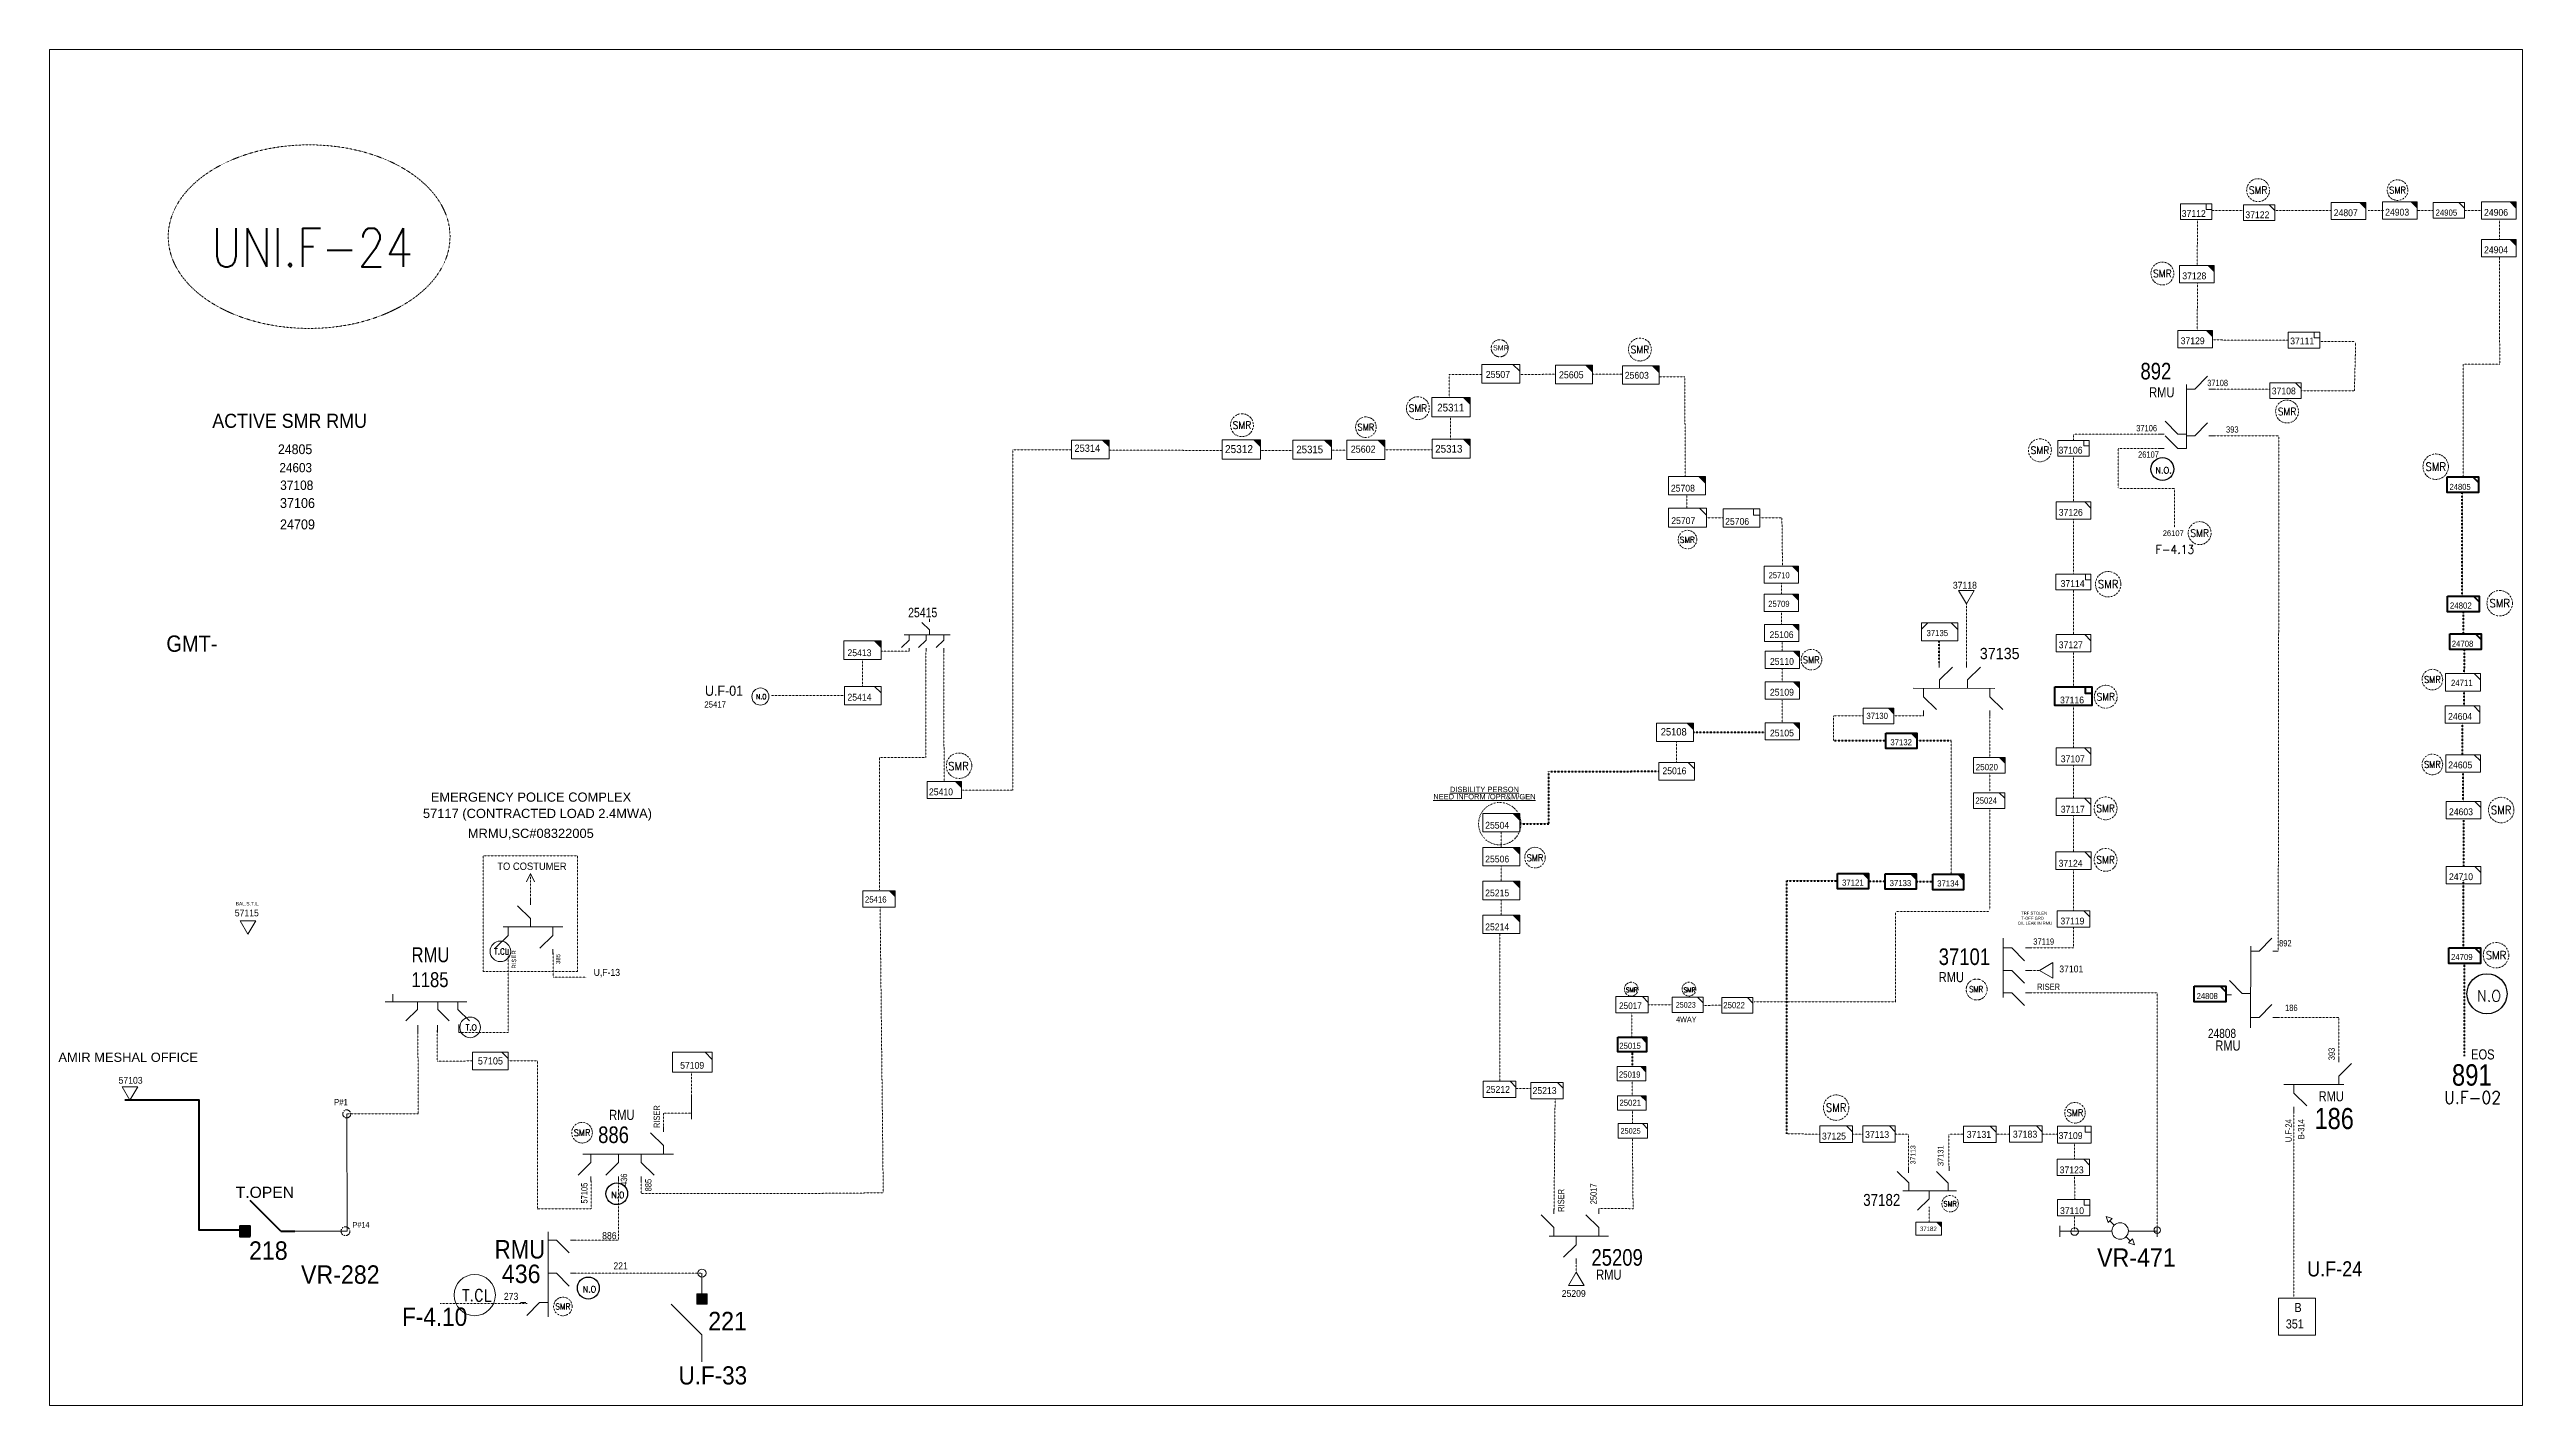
# Model space of a CAD drawing. Header units: metres. Extents: x 65984 to 144644, y -19036 to 23726.
# Drawn here: x 82154 to 83495, y -11224 to -10489 of the extents above; entities that cross this region are included whole.
import ezdxf
from ezdxf.enums import TextEntityAlignment as Align

# ---------------------------------------------------------------- set-up
doc = ezdxf.new("R2010")
doc.units = ezdxf.units.M
doc.header["$MEASUREMENT"] = 0
for name, pattern in [('( Center )', [2, 1.25, -0.25, 0.25, -0.25]), ('DGN Style 2', [0.023128, 0, -0.023128]), ('DGN Style 3', [0.013877, 0, -0.013877]), ('DGN Style 4', [1.6, 0.8, -0.4, 0, -0.4])]:
    doc.linetypes.add(name, pattern=pattern)
doc.layers.get('0').update_dxf_attribs({"color": 95, "lineweight": 40})
for name, color, linetype, lineweight in [('ABS', 7, 'Continuous', 40), ('ABS NUMBER', 112, 'Continuous', 30), ('D FDR  03', 112, 'Continuous', 40), ('d_eos', 111, 'Continuous', 40), ('d_eos no', 121, 'Continuous', 40), ('d_oh branch', 94, 'Continuous', 40), ('d_switch', 95, 'Continuous', 40), ('d_tf', 1, 'Continuous', 40), ('d_tf no', 6, 'Continuous', 40), ('d_ug cable', 95, 'Continuous', 40), ('d_ug main line', 95, 'Continuous', 40), ('d_ug tf', 1, 'Continuous', 40), ('d_unit sub', 7, 'Continuous', 40), ('d_village name', 7, 'Continuous', 40), ('FDR  4  13', 206, 'Continuous', 40), ('fedr no', 95, 'Continuous', 40), ('GRID STATION  04', 7, 'Continuous', 40), ('O H MAIN FEEDER', 4, 'Continuous', 100), ('REGULATOR', 5, 'Continuous', 40), ('SW N O', 114, 'Continuous', 30)]:
    doc.layers.add(name, color=color, linetype=linetype, lineweight=lineweight)
doc.styles.add('NASKHF', font='naskhf.shx', dxfattribs={"height": 8})
doc.styles.add('Style-Arial', font='arial.ttf')
doc.styles.add('Style-ENGINEERING', font='ENGINEERING.shx')
doc.styles.add('Style-msdefault', font='msdefault.shx')
doc.styles.add('Style-simplex', font='simplex.shx')
doc.styles.add('Style-STANDARD', font='STANDARD.shx')

msp = doc.modelspace()

# ---------------------------------------------------------------- texts
at = {"layer": 'ABS NUMBER', "color": 7, "lineweight": 140, "style": 'Style-Arial', "width": 0.9}
msp.add_text('218', height=10, dxfattribs=at).set_placement((82262, -11135.5), align=Align.TOP_LEFT)
at = {"layer": 'ABS NUMBER', "color": 7, "lineweight": 13, "style": 'Style-Arial', "width": 0.9}
for s, p in [('VR-471', (83264.1, -11139.3)), ('VR-282', (82290.2, -11148.5))]:
    msp.add_text(s, height=10, dxfattribs=at).set_placement(p, align=Align.TOP_LEFT)
at = {"layer": 'ABS NUMBER', "color": 2, "lineweight": 13, "style": 'Style-Arial', "width": 0.9}
msp.add_text('221', height=10, dxfattribs=at).set_placement((82511, -11173.7), align=Align.TOP_LEFT)
at = {"layer": 'D FDR  03', "linetype": 'DGN Style 3', "lineweight": 13, "insert": (82415.4, -10932.2), "char_height": 4, "attachment_point": 5, "line_spacing_factor": 0.6, "style": 'Style-ENGINEERING'}
msp.add_mtext('\\H1x;\\W0.95;TO COSTUMER', dxfattribs=at)
at = {"layer": 'd_eos no', "color": 2, "linetype": 'Continuous', "lineweight": 13}
for s, height, style, width, p in [('892', 9, 'Style-msdefault', 0.833333, (83287.6, -10659.3)), ('RMU', 5.5, 'Style-msdefault', 0.818182, (83292.3, -10672.5)), ('37101', 9, 'Style-msdefault', 0.833333, (83178.2, -10976.7)), ('RMU', 5.5, 'Style-msdefault', 0.818182, (83178.2, -10989.5)), ('886', 9, 'Style-msdefault', 0.833333, (82451.3, -11073.2)), ('RMU', 5.5, 'Style-msdefault', 0.818182, (82457.3, -11064.2)), ('RMU', 10, 'Style-msdefault', 0.9, (82395.2, -11134.8)), ('436', 10, 'Style-Arial', 0.9, (82399.1, -11148.1))]:
    msp.add_text(s, height=height, dxfattribs=dict(at, style=style, width=width)).set_placement(p, align=Align.TOP_LEFT)
at = {"layer": 'd_eos no', "color": 7, "linetype": 'Continuous', "lineweight": 13, "ltscale": 0.596642, "style": 'Style-msdefault', "width": 0.833333}
msp.add_text('25415', height=5.1, dxfattribs=at).set_placement((82619.4, -10792.1), align=Align.TOP_LEFT)
at = {"layer": 'd_eos no', "color": 7, "linetype": 'Continuous', "lineweight": 13}
for s, height, style, width, p in [('GMT-', 8.84, 'Style-Arial', 0.88, (82217.2, -10807.1)), ('RMU', 5.5, 'Style-msdefault', 0.818182, (83328.2, -11026.6)), ('EOS', 5.5, 'Style-msdefault', 0.818182, (83466.9, -11031.4)), ('RMU', 5.5, 'Style-msdefault', 0.818182, (83384.2, -11054.1)), ('25209', 9, 'Style-msdefault', 0.833333, (82989.9, -11139.7)), ('RMU', 5.5, 'Style-msdefault', 0.818182, (82992.5, -11150.8))]:
    msp.add_text(s, height=height, dxfattribs=dict(at, style=style, width=width)).set_placement(p, align=Align.TOP_LEFT)
at = {"layer": 'd_eos no', "color": 7, "linetype": 'Continuous', "lineweight": 13, "ltscale": 0.698089, "style": 'Style-msdefault', "width": 0.833333}
msp.add_text('24808', height=4.92, dxfattribs=at).set_placement((83324.2, -11020.3), align=Align.TOP_LEFT)
at = {"layer": 'd_eos no', "color": 7, "linetype": 'Continuous', "lineweight": 13, "ltscale": 1.192654, "style": 'Style-msdefault', "width": 0.833333}
msp.add_text('891', height=11.6, dxfattribs=at).set_placement((83456.5, -11039.5), align=Align.TOP_LEFT)
at = {"layer": 'd_eos no', "color": 7, "linetype": 'Continuous', "lineweight": 13, "ltscale": 1.180768, "style": 'Style-msdefault', "width": 0.833333}
msp.add_text('186', height=11.44, dxfattribs=at).set_placement((83403.3, -11063.2), align=Align.TOP_RIGHT)
at = {"layer": 'd_eos no', "color": 2, "linetype": 'Continuous', "lineweight": 13, "ltscale": 0.72, "style": 'Style-msdefault', "width": 0.833333}
msp.add_text('37182', height=6.48, dxfattribs=at).set_placement((83137.3, -11109.8), align=Align.TOP_LEFT)
at = {"layer": 'd_eos no', "color": 7, "linetype": 'Continuous', "lineweight": 13, "ltscale": 0.9, "insert": (82350.1, -10976.1), "char_height": 8.1, "attachment_point": 1, "style": 'NASKHF'}
msp.add_mtext('\\Fmsdefault;\\H1x;\\W0.833333;RMU\\P1185', dxfattribs=at)
at = {"layer": 'd_switch', "color": 7, "linetype": 'Continuous', "lineweight": 13, "style": 'Style-ENGINEERING', "width": 0.857143}
for s, p in [('37108', (83323.8, -10668.5)), ('37119', (83229.5, -10971.3))]:
    msp.add_text(s, height=3.43, dxfattribs=at).set_placement(p, align=Align.TOP_LEFT)
at = {"layer": 'd_switch', "color": 7, "linetype": 'Continuous', "lineweight": 13, "style": 'Style-ENGINEERING'}
for s, height, width, p in [('37106', 3.43, 0.857143, (83296.6, -10693)), ('393', 3.43, 0.857143, (83340.8, -10693.7)), ('26107', 3.43, 0.857143, (83297.6, -10707.3)), ('U,F-13', 3.8, 0.921053, (82463.2, -10987.8)), ('RISER', 3.43, 0.857143, (83244, -10995.8)), ('186', 3.43, 0.857143, (83372.8, -11007.2))]:
    msp.add_text(s, height=height, dxfattribs=dict(at, width=width)).set_placement(p, align=Align.TOP_RIGHT)
at = {"layer": 'd_switch', "color": 2, "linetype": 'Continuous', "lineweight": 13, "ltscale": 1.033574, "style": 'Style-ENGINEERING', "width": 0.921053}
msp.add_text('U.F-01', height=5.49, dxfattribs=at).set_placement((82529.9, -10834.3), align=Align.TOP_RIGHT)
at = {"layer": 'd_switch', "color": 7, "linetype": 'Continuous', "lineweight": 13, "style": 'Style-ENGINEERING', "width": 0.857143}
for s, rotation, p in [('892', 0.0004, (83362.8, -10972.2)), ('RISER', 90, (82481.4, -11074.1)), ('436', 90, (82463.6, -11105.5)), ('885', 90, (82476.8, -11108.4)), ('57105', 90, (82442.1, -11115)), ('RISER', 90, (82971.7, -11119.5)), ('25017', 90, (82989.3, -11115.4))]:
    msp.add_text(s, height=3.43, rotation=rotation, dxfattribs=at).set_placement(p, align=Align.TOP_LEFT)
msp.add_text('393', height=3.43, rotation=90, dxfattribs=at).set_placement((83393, -11037.3))
at = {"layer": 'd_switch', "color": 7, "linetype": 'Continuous', "lineweight": 13, "ltscale": 0.9, "style": 'Style-ENGINEERING', "width": 0.921053}
msp.add_text('P#1', height=3.42, dxfattribs=at).set_placement((82315.6, -11058.3), align=Align.TOP_RIGHT)
at = {"layer": 'd_switch', "color": 7, "linetype": 'Continuous', "lineweight": 13, "style": 'Style-ENGINEERING', "width": 0.857143}
for s, p in [('U.F-24', (83366.2, -11069.3)), ('B-314', (83373, -11069.3))]:
    msp.add_text(s, height=3.43, rotation=89.9925, dxfattribs=at).set_placement(p, align=Align.TOP_RIGHT)
at = {"layer": 'd_switch', "color": 7, "linetype": 'Continuous', "lineweight": 13, "ltscale": 1.3532, "style": 'Style-ENGINEERING', "width": 0.857143}
msp.add_text('37113', height=2.71, rotation=90, dxfattribs=at).set_placement((83162.9, -11083.4), align=Align.TOP_RIGHT)
at = {"layer": 'd_switch', "color": 7, "linetype": 'Continuous', "lineweight": 13, "ltscale": 0.9, "style": 'Style-ENGINEERING', "width": 0.857143}
msp.add_text('37131', height=3.09, rotation=90, dxfattribs=at).set_placement((83177.7, -11094.7), align=Align.TOP_LEFT)
at = {"layer": 'd_switch', "color": 7, "linetype": 'Continuous', "lineweight": 13, "ltscale": 0.81, "style": 'Style-ENGINEERING', "width": 0.921053}
msp.add_text('P#14', height=3.08, dxfattribs=at).set_placement((82327.3, -11125), align=Align.TOP_RIGHT)
at = {"layer": 'd_switch', "color": 2, "linetype": 'Continuous', "lineweight": 13, "style": 'Style-ENGINEERING', "width": 0.921053}
msp.add_text('886', height=3.8, dxfattribs=at).set_placement((82461.3, -11130.5), align=Align.TOP_RIGHT)
for s, p in [('221', (82459.6, -11146.9)), ('273', (82400.2, -11163.4))]:
    msp.add_text(s, height=3.8, dxfattribs=at).set_placement(p, align=Align.TOP_LEFT)
at = {"layer": 'd_switch', "color": 2, "linetype": 'Continuous', "lineweight": 13, "ltscale": 1.287073, "style": 'Style-ENGINEERING', "width": 0.921053}
msp.add_text('F-4.10', height=9.92, dxfattribs=at).set_placement((82380.3, -11171.4), align=Align.TOP_RIGHT)
at = {"layer": 'd_switch', "color": 2, "linetype": 'Continuous', "lineweight": 13, "ltscale": 1.541712, "style": 'Style-ENGINEERING', "width": 0.921053}
msp.add_text('U.F-33', height=9.88, dxfattribs=at).set_placement((82532.1, -11203.2), align=Align.TOP_RIGHT)
at = {"layer": 'd_switch', "color": 2, "linetype": 'Continuous', "lineweight": 13, "ltscale": 0.613905, "insert": (83221.1, -10956.8), "char_height": 1.641, "attachment_point": 1, "style": 'NASKHF'}
msp.add_mtext('\\FENGINEERING;\\H1x;\\W0.857143;   TRF STOLEN  \\P   T-OFF GRD\\POIL LEAK IN RMU', dxfattribs=at)
at = {"layer": 'd_tf no', "color": 1, "linetype": 'Continuous', "lineweight": 13, "style": 'Style-simplex', "width": 0.909091}
for height, p in [(3.96, (83351.4, -10565.7)), (3.96, (83299.5, -10610.9)), (3.96, (83016.2, -10652.1)), (3.96, (82895.8, -10683.9)), (3.96, (83367.1, -10685.7)), (3.96, (82800.4, -10693.1)), (3.96, (83233.1, -10706.7)), (4.4, (83447.7, -10715.6)), (3.96, (83319.7, -10751.6)), (4.4, (83270.1, -10779.3)), (4.4, (83482.4, -10789.6)), (3.96, (83268.8, -10840.3)), (4.4, (82646.7, -10877.9)), (4.4, (83483.2, -10901.7)), (4.4, (83480.4, -10980.4)), (4.4, (83122.6, -11063))]:
    msp.add_text('SMR', height=height, dxfattribs=at).set_placement(p, align=Align.MIDDLE_CENTER)
at = {"layer": 'd_tf no', "color": 1, "linetype": 'Continuous', "lineweight": 13, "ltscale": 0.9, "style": 'Style-simplex', "width": 0.909091}
for height, p in [(3.56, (83427, -10565.7)), (3.56, (82867.6, -10694.2)), (3.56, (83109.1, -10820.3)), (3.56, (83445.9, -10831)), (3.56, (83445.9, -10877)), (3.96, (83268.7, -10900.8)), (3.56, (82959.3, -10927.6)), (3.96, (83268.7, -10928.7)), (3.56, (82442.6, -11076.6)), (3.56, (83252.1, -11065.8))]:
    msp.add_text('SMR', height=height, dxfattribs=at).set_placement(p, align=Align.MIDDLE_CENTER)
at = {"layer": 'd_tf no', "color": 6, "linetype": 'Continuous', "lineweight": 13, "style": 'Style-msdefault', "width": 0.945946}
for s, height, p in [('37112', 3.7, (83310, -10576.5)), ('24807', 3.7, (83392.4, -10576.1)), ('24905', 3.34, (83447.6, -10576.2)), ('24906', 3.7, (83473.9, -10575.9)), ('24904', 3.7, (83473.9, -10596.2)), ('37129', 3.7, (83309.4, -10645.5)), ('37111', 3.7, (83368.8, -10645.6)), ('25314', 3.95, (82709.6, -10703.6)), ('25315', 4.12, (82829.9, -10704.2)), ('25313', 4.19, (82905.2, -10703.8)), ('25708', 3.7, (83033, -10725.4)), ('37126', 3.7, (83243.3, -10738.5)), ('25706', 3.7, (83062.4, -10743.4)), ('37118', 3.7, (83185.9, -10778)), ('25106', 3.7, (83086.5, -10804.8)), ('37135', 3.33, (83171.6, -10804.1)), ('25413', 3.7, (82586.5, -10814.6)), ('37127', 3.7, (83243.3, -10810.3)), ('25414', 3.7, (82586.5, -10838.7)), ('25109', 3.7, (83086.7, -10836)), ('25108', 4, (83027.5, -10857.3)), ('25105', 3.7, (83086.7, -10858.1)), ('37130', 3.33, (83139, -10849)), ('24604', 3.7, (83454.4, -10849.1)), ('37107', 3.7, (83244.4, -10872.1)), ('25016', 3.7, (83028.4, -10878.6)), ('25020', 3.42, (83198.3, -10876.7)), ('25024', 3.33, (83198.1, -10894.9)), ('25504', 3.7, (82932.3, -10908.1)), ('24710', 3.7, (83454.9, -10936)), ('25416', 3.33, (82596, -10948.5)), ('25215', 3.7, (82932.3, -10944.8)), ('25214', 3.7, (82932.3, -10963.2)), ('37119', 3.7, (83244.2, -10960)), ('37101', 3.7, (83243.6, -10986)), ('25022', 3.33, (83061.4, -11005.8)), ('25015', 3.33, (83005, -11027.8)), ('25212', 3.7, (82932.7, -11051.3)), ('25213', 3.7, (82958, -11051.9)), ('25209', 3.7, (82973.8, -11161.9))]:
    msp.add_text(s, height=height, dxfattribs=at).set_placement(p, align=Align.TOP_LEFT)
at = {"layer": 'd_tf no', "color": 2, "linetype": 'Continuous', "lineweight": 13, "style": 'Style-msdefault', "width": 0.945946}
for s, height, p in [('37122', 3.7, (83344.5, -10577.2)), ('24903', 3.7, (83420.3, -10575.8)), ('25603', 3.7, (83008, -10664.2)), ('25311', 4.17, (82906.3, -10681.5)), ('25312', 4.32, (82791.2, -10703.9)), ('25602', 3.83, (82859.4, -10704.2)), ('25707', 3.7, (83033.2, -10743)), ('26107', 3.13, (83299.7, -10750.1)), ('37114', 3.7, (83244.3, -10777.1)), ('25110', 3.7, (83086.7, -10819.3)), ('24711', 3.33, (83456, -10831.1)), ('24605', 3.7, (83454.5, -10875.4)), ('37117', 3.7, (83244.4, -10899.4)), ('25506', 3.7, (82932.3, -10926.4)), ('37124', 3.7, (83243.2, -10928.7)), ('25023', 3, (83035.6, -11005.8)), ('37182', 2.4, (83168, -11127.5))]:
    msp.add_text(s, height=height, dxfattribs=at).set_placement(p, align=Align.TOP_LEFT)
at = {"layer": 'd_tf no', "color": 121, "linetype": 'Continuous', "lineweight": 13, "style": 'Style-msdefault', "width": 0.945946}
for s, height, p in [('37128', 3.7, (83310.3, -10610.3)), ('37108', 3.7, (83358.8, -10672.7)), ('24603', 5.02, (82278.5, -10713.6)), ('37106', 3.7, (83243.2, -10704.8)), ('37108', 5.11, (82278.9, -10723.1)), ('37106', 5.39, (82278.8, -10732.6)), ('24709', 5.39, (82278.8, -10744.2)), ('25410', 3.7, (82630.7, -10890)), ('24603', 3.7, (83454.9, -10900.8)), ('25017', 3.5, (83004.9, -11006)), ('37109', 3.7, (83243.2, -11076.3)), ('37125', 3.7, (83114.9, -11076.6))]:
    msp.add_text(s, height=height, dxfattribs=at).set_placement(p, align=Align.TOP_LEFT)
at = {"layer": 'd_tf no', "color": 2, "linetype": 'Continuous', "lineweight": 40, "ltscale": 0.97488, "style": 'Style-msdefault', "width": 0.945946}
msp.add_text('25507', height=3.75, dxfattribs=at).set_placement((82932.6, -10663.7), align=Align.TOP_LEFT)
at = {"layer": 'd_tf no', "color": 121, "linetype": 'Continuous', "lineweight": 40, "style": 'Style-msdefault', "width": 0.945946}
for s, height, p in [('ACTIVE SMR RMU', 7.647, (82242.1, -10686.9)), ('24805', 5.28, (82277.7, -10703.5)), ('24805', 3.25, (83455.2, -10724.9)), ('24802', 3.37, (83455.4, -10789.2)), ('37116', 3.7, (83244, -10840.2)), ('24709', 3.33, (83456, -10979.7))]:
    msp.add_text(s, height=height, dxfattribs=at).set_placement(p, align=Align.TOP_LEFT)
at = {"layer": 'd_tf no', "color": 1, "linetype": 'Continuous', "lineweight": 13, "ltscale": 0.81, "style": 'Style-simplex', "width": 0.909091}
for p in [(83041.9, -10755.2), (82432.2, -11170.8)]:
    msp.add_text('SMR', height=3.21, dxfattribs=at).set_placement(p, align=Align.MIDDLE_CENTER)
at = {"layer": 'd_tf no', "color": 6, "linetype": 'Continuous', "lineweight": 40, "ltscale": 0.826378, "style": 'Style-msdefault', "width": 0.945946}
msp.add_text('25710', height=3.24, dxfattribs=at).set_placement((83086, -10772.8), align=Align.TOP_LEFT)
at = {"layer": 'd_tf no', "color": 6, "linetype": 'Continuous', "lineweight": 40, "ltscale": 0.861304, "style": 'Style-msdefault', "width": 0.945946}
msp.add_text('25709', height=3.28, dxfattribs=at).set_placement((83085.8, -10788.3), align=Align.TOP_LEFT)
at = {"layer": 'd_tf no', "color": 7, "linetype": 'Continuous', "lineweight": 13, "style": 'Style-msdefault', "width": 0.945946}
for s, height, p in [('37135', 6.13, (83200.5, -10813.8)), ('25417', 3.33, (82508.9, -10842.8)), ('BAL.S.T.L.', 1.93, (82254.8, -10951.5)), ('4WAY', 3, (83035.8, -11013.7))]:
    msp.add_text(s, height=height, dxfattribs=at).set_placement(p, align=Align.TOP_LEFT)
at = {"layer": 'd_tf no', "color": 6, "linetype": 'Continuous', "lineweight": 40, "style": 'Style-msdefault', "width": 0.945946}
for s, height, p in [('24708', 3.33, (83456.4, -10809.9)), ('37132', 3.33, (83152, -10863.3)), ('37121', 3.33, (83125.8, -10939.4)), ('37133', 3.33, (83151.6, -10939.6)), ('37134', 3.33, (83177.4, -10939.8)), ('24808', 3.25, (83318.1, -11000.9))]:
    msp.add_text(s, height=height, dxfattribs=at).set_placement(p, align=Align.TOP_LEFT)
at = {"layer": 'd_tf no', "color": 6, "linetype": 'Continuous', "lineweight": 13, "style": 'Style-ENGINEERING', "width": 0.945946}
for s, height, p in [('57115', 3.7, (82260.8, -10957.5)), ('57105', 3.86, (82392.9, -11037.7)), ('57109', 3.7, (82502.3, -11040.1))]:
    msp.add_text(s, height=height, dxfattribs=at).set_placement(p, align=Align.MIDDLE_CENTER)
at = {"layer": 'd_tf no', "color": 1, "linetype": 'Continuous', "lineweight": 13, "ltscale": 0.679078, "style": 'Style-simplex', "width": 0.909091}
for p in [(83011.8, -10999.2), (83043.1, -10999.2)]:
    msp.add_text('SMR', height=2.53, dxfattribs=at).set_placement(p, align=Align.MIDDLE_CENTER)
at = {"layer": 'd_tf no', "color": 6, "linetype": 'Continuous', "lineweight": 40, "style": 'Style-ENGINEERING', "width": 0.945946}
msp.add_text('57103', height=3.7, dxfattribs=at).set_placement((82197.8, -11048.2), align=Align.MIDDLE_CENTER)
at = {"layer": 'd_tf no', "color": 6, "linetype": 'Continuous', "lineweight": 13, "ltscale": 0.9, "style": 'Style-msdefault', "width": 0.945946}
for s, p in [('25019', (83004.8, -11043.4)), ('25021', (83005.1, -11058.7))]:
    msp.add_text(s, height=3.33, dxfattribs=at).set_placement(p, align=Align.TOP_LEFT)
at = {"layer": 'd_tf no', "color": 6, "linetype": 'Continuous', "lineweight": 40, "ltscale": 0.81, "style": 'Style-msdefault', "width": 0.945946}
msp.add_text('25025', height=3, dxfattribs=at).set_placement((83005.7, -11074.1), align=Align.TOP_LEFT)
at = {"layer": 'd_tf no', "color": 6, "linetype": 'Continuous', "lineweight": 13, "style": 'Style-msdefault', "width": 0.945946}
for s, height, p in [('37113', 3.7, (83138.3, -11079.4)), ('37131', 3.77, (83193.4, -11079.4)), ('37183', 3.77, (83218.4, -11079.3)), ('37123', 3.7, (83243.8, -11098.6)), ('37110', 3.7, (83244, -11120.7))]:
    msp.add_text(s, height=height, dxfattribs=at).set_placement(p)
at = {"layer": 'd_tf no', "color": 1, "linetype": 'Continuous', "lineweight": 13, "ltscale": 0.72, "style": 'Style-simplex', "width": 0.909091}
msp.add_text('SMR', height=2.85, dxfattribs=at).set_placement((83184.4, -11115.1), align=Align.MIDDLE_CENTER)
at = {"layer": 'd_tf no', "color": 1, "linetype": 'Continuous', "lineweight": 40, "insert": (82936.6, -10649.8), "char_height": 2.761, "attachment_point": 1, "style": 'NASKHF'}
msp.add_mtext('\\Fmsdefault;\\H1x;\\W0.945946;SMR^I', dxfattribs=at)
at = {"layer": 'd_tf no', "color": 6, "linetype": 'Continuous', "lineweight": 13, "ltscale": 0.983881, "insert": (82972.3, -10663.9), "char_height": 3.796, "attachment_point": 1, "style": 'NASKHF'}
msp.add_mtext('\\Fmsdefault;\\H1x;\\W0.945946;25605\\P', dxfattribs=at)
at = {"layer": 'd_tf no', "color": 1, "linetype": 'Continuous', "lineweight": 13, "ltscale": 0.792812, "insert": (82931.9, -10892.5), "char_height": 2.925, "attachment_point": 5, "line_spacing_factor": 0.8, "style": 'Style-ENGINEERING'}
msp.add_mtext('\\H1x;\\W0.909091;\\LDISBILITY PERSON \\PNEED INFORM /OPR&M/GEN ', dxfattribs=at)
at = {"layer": 'd_tf no', "color": 1, "linetype": 'Continuous', "lineweight": 40, "ltscale": 0.9, "insert": (83198.5, -10998.8), "char_height": 3.263, "width": 8.194, "attachment_point": 5, "line_spacing_factor": 1.2, "style": 'Style-STANDARD'}
msp.add_mtext('\\H1x;\\W0.909091;SMR\\P', dxfattribs=at)
at = {"layer": 'd_village name', "color": 7, "linetype": 'Continuous', "lineweight": 13, "style": 'Style-Arial'}
msp.add_text('EMERGENCY POLICE COMPLEX', height=5, rotation=360, dxfattribs=at).set_placement((82414.9, -10894.7), align=Align.MIDDLE_CENTER)
at = {"layer": 'd_village name', "color": 94, "linetype": 'Continuous', "lineweight": 53, "style": 'Style-Arial'}
for s, height, p in [('AMIR MESHAL OFFICE', 5, (82196.5, -11035.7)), ('T.OPEN', 6.08, (82270.6, -11108.9))]:
    msp.add_text(s, height=height, dxfattribs=at).set_placement(p, align=Align.MIDDLE_CENTER)
at = {"layer": 'd_village name', "color": 7, "linetype": 'Continuous', "lineweight": 13, "char_height": 7.029, "attachment_point": 5, "line_spacing_factor": 0.42678, "style": 'Style-Arial'}
for s, insert in [('\\H0.7113x;57117 (CONTRACTED LOAD 2.4MWA)', (82418.4, -10904.3)), ('\\H0.7113x;MRMU,SC#08322005', (82414.8, -10914.8))]:
    msp.add_mtext(s, dxfattribs=dict(at, insert=insert))
at = {"layer": 'FDR  4  13', "linetype": 'Continuous', "lineweight": 13, "char_height": 2.35, "attachment_point": 5, "rotation": 90, "style": 'Style-ENGINEERING'}
for s, insert in [('RISER', (82405.7, -10982.7)), ('385', (82429.6, -10982.4))]:
    msp.add_mtext(s, dxfattribs=dict(at, insert=insert))
at = {"layer": 'fedr no', "color": 6, "linetype": 'Continuous', "lineweight": 13, "style": 'Style-STANDARD', "width": 0.909091}
msp.add_text('UNI.F-24', height=21.08, dxfattribs=at).set_placement((82296.2, -10596.8), align=Align.MIDDLE_CENTER)
at = {"layer": 'fedr no', "color": 55, "linetype": 'Continuous', "lineweight": 13, "insert": (83306.3, -10756.5), "char_height": 4.71, "attachment_point": 5, "style": 'Style-STANDARD'}
msp.add_mtext('\\PF-4.13\\P', dxfattribs=at)
at = {"layer": 'fedr no', "color": 2, "linetype": 'Continuous', "lineweight": 40, "insert": (83467.7, -11057.5), "char_height": 6.83, "attachment_point": 5, "style": 'Style-STANDARD'}
msp.add_mtext('U.F-02\\P', dxfattribs=at)
at = {"layer": 'GRID STATION  04', "color": 2, "linetype": 'Continuous', "lineweight": 13, "style": 'Style-msdefault', "width": 0.888889}
msp.add_text('U.F-24', height=8.22, dxfattribs=at).set_placement((83378, -11146.3), align=Align.TOP_LEFT)
at = {"layer": 'GRID STATION  04', "color": 121, "linetype": 'Continuous', "lineweight": 13, "style": 'Style-msdefault', "width": 0.888889}
for s, p in [('B', (83371.1, -11168.9)), ('351', (83366.4, -11177.8))]:
    msp.add_text(s, height=4.92, dxfattribs=at).set_placement(p, align=Align.TOP_LEFT)

# ---------------------------------------------------------------- blocks, each defined once
blk = doc.blocks.new('TF3_14')
at = {"layer": 'd_unit sub', "color": 6, "linetype": 'Continuous', "lineweight": 13}
for p, q in [((11.3, 9), (18.3, 9)), ((18.3, 9), (18.3, 2))]:
    blk.add_line(p, q, dxfattribs=at)
at = {"layer": 'd_unit sub', "color": 6, "linetype": 'Continuous', "lineweight": 13, "flags": 128}
blk.add_lwpolyline([(-21.7, 9), (18.3, 9), (18.3, -11), (-21.7, -11)], close=True, dxfattribs=at)
blk.add_lwpolyline([(18.3, 2), (11.3, 2), (11.3, 9)], dxfattribs=at)
blk = doc.blocks.new('TF_8')
at = {"color": 0, "linetype": 'ByBlock', "lineweight": -2}
blk.add_line((6.3, 4.95), (9.9, 1.35), dxfattribs=at)
blk.add_3dface([(-10.1, 4.95), (9.9, 4.95), (9.9, -5.05), (-10.1, -5.05)], dxfattribs=at)
blk = doc.blocks.new('SS')
at = {"color": 0, "linetype": 'ByBlock', "lineweight": -2, "flags": 128}
blk.add_lwpolyline([(6.95, 4.25), (10.45, 4.25), (10.45, 0.75)], close=True, dxfattribs=at)
at = {"color": 0, "linetype": 'ByBlock', "lineweight": -2, "extrusion": (0, 0, -1)}
blk.add_solid([(-6.95, 4.25), (-10.45, 4.25), (-10.45, 0.75)], dxfattribs=at)
at = {"color": 0, "linetype": 'ByBlock', "lineweight": -2}
blk.add_3dface([(-9.55, 4.25), (10.45, 4.25), (10.45, -5.75), (-9.55, -5.75)], dxfattribs=at)
blk = doc.blocks.new('TF3_12')
at = {"layer": 'd_unit sub', "color": 2, "linetype": 'Continuous', "lineweight": 13}
for p, q in [((11.3, 9), (18.3, 9)), ((18.3, 9), (18.3, 2))]:
    blk.add_line(p, q, dxfattribs=at)
at = {"layer": 'd_unit sub', "color": 2, "linetype": 'Continuous', "lineweight": 13, "flags": 128}
blk.add_lwpolyline([(-21.7, 9), (18.3, 9), (18.3, -11), (-21.7, -11)], close=True, dxfattribs=at)
blk.add_lwpolyline([(18.3, 2), (11.3, 2), (11.3, 9)], dxfattribs=at)
blk = doc.blocks.new('TF3_15')
at = {"layer": 'd_unit sub', "color": 2, "linetype": 'Continuous', "lineweight": 13}
for p, q in [((11.3, 9), (18.3, 9)), ((18.3, 9), (18.3, 2))]:
    blk.add_line(p, q, dxfattribs=at)
at = {"layer": 'd_unit sub', "color": 2, "linetype": 'Continuous', "lineweight": 13, "flags": 128}
blk.add_lwpolyline([(-26, 9), (18.3, 9), (18.3, -11), (-26, -11)], close=True, dxfattribs=at)
blk.add_lwpolyline([(18.3, 2), (11.3, 2), (11.3, 9)], dxfattribs=at)
blk = doc.blocks.new('TF3_16')
at = {"layer": 'd_tf no', "color": 2, "linetype": 'Continuous', "lineweight": 40}
for p, q in [((11.3, 9), (18.3, 9)), ((18.3, 9), (18.3, 2))]:
    blk.add_line(p, q, dxfattribs=at)
at = {"layer": 'd_tf no', "color": 2, "linetype": 'Continuous', "lineweight": 40, "flags": 128}
blk.add_lwpolyline([(-21.7, 9), (18.3, 9), (18.3, -11), (-21.7, -11)], close=True, dxfattribs=at)
blk.add_lwpolyline([(18.3, 2), (11.3, 2), (11.3, 9)], dxfattribs=at)
blk = doc.blocks.new('exist.us-1000kva')
at = {"color": 0, "linetype": 'ByBlock', "lineweight": -2, "flags": 128}
blk.add_lwpolyline([(40, 12.9), (32.8, 20), (40, 20)], close=True, dxfattribs=at)
at = {"color": 0, "linetype": 'ByBlock', "lineweight": -2, "extrusion": (0, 0, -1)}
blk.add_solid([(-40, 12.9), (-32.8, 20), (-40, 20)], dxfattribs=at)
at = {"color": 0, "linetype": 'ByBlock', "lineweight": -2, "xscale": 2, "yscale": 2}
blk.add_blockref('TF_8', (20.2, 10.1), dxfattribs=at)
blk = doc.blocks.new('TF3')
at = {"color": 0, "linetype": 'ByBlock', "lineweight": -2}
for p, q in [((11.3, 9), (18.3, 9)), ((18.3, 9), (18.3, 2))]:
    blk.add_line(p, q, dxfattribs=at)
at = {"color": 0, "linetype": 'ByBlock', "lineweight": -2, "flags": 128}
blk.add_lwpolyline([(18.3, 2), (11.3, 2), (11.3, 9)], dxfattribs=at)
at = {"color": 0, "linetype": 'ByBlock', "lineweight": -2}
blk.add_3dface([(-21.7, 9), (18.3, 9), (18.3, -11), (-21.7, -11)], dxfattribs=at)
blk = doc.blocks.new('*U1204')
at = {"layer": 'd_eos', "color": 7, "linetype": 'Continuous', "lineweight": 13, "ltscale": 0.638341}
for p, q in [((-12.9, 12.1), (-12.9, 14.9)), ((11.3, 12.1), (11.3, 14.9)), ((14, 0), (-18.3, 0)), ((-12.9, 4.7), (-5.9, 11.5)), ((-12.9, 0), (-12.9, 4.7)), ((-0.8, 0), (-0.8, -4.6)), ((11.3, 4.7), (18.3, 11.5)), ((11.3, 0), (11.3, 4.7)), ((-0.8, -4.6), (6.2, -11.4)), ((-0.8, -12.1), (-0.8, -14.9))]:
    blk.add_line(p, q, dxfattribs=at)
blk = doc.blocks.new('*U1205')
at = {"layer": 'd_ug cable', "color": 1, "linetype": 'Continuous', "lineweight": 13}
for q in [(-2.2, -2.2), (2.2, -2.2)]:
    blk.add_line((0, 2.3), q, dxfattribs=at)
blk = doc.blocks.new('ABS2_1_1')
at = {"color": 0, "linetype": 'ByBlock', "lineweight": -2, "ltscale": 500}
for q in [(-29900, 43500), (0, 0)]:
    blk.add_line((0, 13600), q, dxfattribs=at)
at = {"color": 0, "linetype": 'ByBlock', "lineweight": -2, "ltscale": 500, "flags": 128}
for points in [[(5000, 43600), (-5000, 43600), (-5000, 53600), (5000, 53600)], [(3791, 49653), (3791, 49653), (3791, 49653)]]:
    blk.add_lwpolyline(points, close=True, dxfattribs=at)
at = {"color": 0, "linetype": 'ByBlock', "lineweight": -2, "ltscale": 500}
for points in [[(5000, 43600), (-5000, 43600), (5000, 53600), (-5000, 53600)], [(3791, 49653), (3791, 49653), (3791, 49653)]]:
    blk.add_solid(points, dxfattribs=at)
blk = doc.blocks.new('*U2895')
at = {"layer": 'REGULATOR', "color": 6, "linetype": 'Continuous', "lineweight": 13}
for p, q in [((-9.5, 9.1), (-5.5, 5.1)), ((5.2, -5.6), (9.2, -9.6))]:
    blk.add_line(p, q, dxfattribs=at)
at = {"layer": 'REGULATOR', "color": 6, "linetype": 'Continuous', "lineweight": 13, "flags": 128}
for points in [[(-7.6, 11.2), (-13, 13), (-11.2, 7.6)], [(7.5, -11.2), (13, -13), (11.2, -7.6)]]:
    blk.add_lwpolyline(points, close=True, dxfattribs=at)
at = {"layer": 'REGULATOR', "color": 6, "linetype": 'Continuous', "lineweight": 13}
blk.add_circle((-0.2, -0.3), 7.56, dxfattribs=at)
blk = doc.blocks.new('*U2522')
at = {"layer": 'd_unit sub', "color": 2, "linetype": 'Continuous', "lineweight": 13, "flags": 128}
blk.add_lwpolyline([(20, 10), (20, 2.7), (12.8, 10)], close=True, dxfattribs=at)
at = {"layer": 'd_unit sub', "color": 2, "linetype": 'Continuous', "lineweight": 13, "xscale": 2, "yscale": 2, "zscale": 0.8845711694560097, "rotation": 359.9999999999999}
blk.add_blockref('TF_8', (0.2, 0.1), dxfattribs=at)
blk = doc.blocks.new('*U2896')
at = {"layer": 'd_unit sub', "color": 2, "linetype": 'Continuous', "lineweight": 13, "flags": 128}
blk.add_lwpolyline([(20, 10), (20, 2.7), (12.8, 10)], close=True, dxfattribs=at)
at = {"layer": 'd_unit sub', "color": 2, "linetype": 'Continuous', "lineweight": 13, "xscale": 2, "yscale": 2, "zscale": 0.9593426445979664, "rotation": 359.9999999999999}
blk.add_blockref('TF_8', (0.2, 0.1), dxfattribs=at)
blk = doc.blocks.new('*U2897')
at = {"layer": 'd_unit sub', "color": 6, "linetype": 'Continuous', "lineweight": 13, "flags": 128}
for points in [[(-9.4, 4.7), (9.4, 4.7), (9.4, -4.7), (-9.4, -4.7)], [(6.1, 4.7), (9.4, 4.7), (9.4, 1.4)]]:
    blk.add_lwpolyline(points, close=True, dxfattribs=at)
blk = doc.blocks.new('TRA1_1090')
at = {"layer": 'd_tf', "color": 6, "linetype": 'Continuous', "lineweight": 13, "ltscale": 0.000426762, "flags": 128}
blk.add_lwpolyline([(10, -16.9), (0, 0.1), (-10, -16.9)], close=True, dxfattribs=at)
blk = doc.blocks.new('TRA1_1089')
at = {"layer": 'd_tf', "color": 6, "linetype": 'Continuous', "lineweight": 13, "ltscale": 0.000426762, "xscale": 1.000046566207833, "yscale": 1.000046566207833, "zscale": 1.000046566207833, "rotation": 180}
blk.add_blockref('TRA1_1090', (0, 0), dxfattribs=at)
blk = doc.blocks.new('TRA1_640')
at = {"layer": 'd_tf', "color": 6, "linetype": 'Continuous', "lineweight": 0, "ltscale": 0.000426762, "flags": 128}
blk.add_lwpolyline([(10.1, -16.9), (0.1, 0.1), (-9.9, -16.9)], close=True, dxfattribs=at)
blk = doc.blocks.new('TRA1_639')
at = {"layer": 'd_tf', "color": 6, "linetype": 'Continuous', "lineweight": 0, "ltscale": 0.000426762, "xscale": 1.000046566207833, "yscale": 1.000046566207833, "zscale": 1.000046566207833, "rotation": 180}
blk.add_blockref('TRA1_640', (0, 0), dxfattribs=at)
blk = doc.blocks.new('*U1280')
at = {"layer": 'SW N O', "color": 1, "lineweight": 13}
blk.add_circle((0, 0), 16.8, dxfattribs=at)
at = {"layer": 'SW N O', "color": 1, "lineweight": 13, "style": 'Style-STANDARD'}
blk.add_text('T.CL', height=9.6, dxfattribs=at).set_placement((1.7, -0.2), align=Align.MIDDLE_CENTER)
blk = doc.blocks.new('*U3529')
at = {"layer": 'SW N O', "color": 3}
blk.add_circle((0, 0), 16.8, dxfattribs=at)
at = {"layer": 'SW N O', "color": 3, "insert": (1.7, -1.8), "char_height": 9.6, "attachment_point": 5, "line_spacing_factor": 0.6, "style": 'Style-STANDARD'}
blk.add_mtext('N.O', dxfattribs=at)
blk = doc.blocks.new('*U3992')
at = {"layer": 'SW N O', "color": 80}
blk.add_circle((0, 0), 16.8, dxfattribs=at)
at = {"layer": 'SW N O', "color": 80, "insert": (1.7, -1.8), "char_height": 9.6, "attachment_point": 5, "line_spacing_factor": 0.6, "style": 'Style-STANDARD'}
blk.add_mtext('N.O.', dxfattribs=at)
blk = doc.blocks.new('*U4126')
at = {"layer": 'd_unit sub', "color": 6, "linetype": 'Continuous', "lineweight": 13, "flags": 128}
for points in [[(-9.5, 1.4), (-6.1, 4.7), (-9.5, 4.7)], [(9.5, 1.3), (6, 4.7), (9.5, 4.7)]]:
    blk.add_lwpolyline(points, close=True, dxfattribs=at)
at = {"layer": 'd_unit sub', "color": 6, "linetype": 'Continuous', "lineweight": 13, "xscale": 0.94866334575076, "yscale": 0.94866334575076, "zscale": 0.8857316704660863, "rotation": 359.9999999999999}
blk.add_blockref('TF_8', (0.1, 0), dxfattribs=at)
blk = doc.blocks.new('TRA1_1598')
at = {"layer": 'd_tf', "color": 6, "linetype": 'Continuous', "lineweight": 13, "ltscale": 0.000426762, "flags": 128}
blk.add_lwpolyline([(10, -17), (0, 0), (-10, -17)], close=True, dxfattribs=at)
blk = doc.blocks.new('TRA1_1597')
at = {"layer": 'd_tf', "color": 6, "linetype": 'Continuous', "lineweight": 13, "ltscale": 0.000426762, "xscale": 1.000046566207832, "yscale": 1.000046566207832, "zscale": 1.000046566207832, "rotation": 180.0000000124235}
blk.add_blockref('TRA1_1598', (0, 0), dxfattribs=at)
blk = doc.blocks.new('*U1430')
at = {"layer": 'SW N O', "color": 3, "lineweight": 13}
blk.add_circle((0, 0), 16.8, dxfattribs=at)
at = {"layer": 'SW N O', "color": 3, "lineweight": 13, "style": 'Style-STANDARD'}
blk.add_text('N.O', height=9.6, dxfattribs=at).set_placement((1.7, -0.2), align=Align.MIDDLE_CENTER)
blk = doc.blocks.new('*U4211')
at = {"layer": 'SW N O', "color": 3, "lineweight": 13}
blk.add_circle((0, 0), 16.8, dxfattribs=at)
at = {"layer": 'SW N O', "color": 3, "lineweight": 13, "style": 'Style-STANDARD'}
blk.add_text('T.O', height=9.6, dxfattribs=at).set_placement((1.7, -0.2), align=Align.MIDDLE_CENTER)
blk = doc.blocks.new('*U4288')
at = {"layer": 'd_unit sub', "color": 2, "linetype": 'Continuous', "lineweight": 13, "flags": 128}
for points in [[(-9.4, 4.7), (9.4, 4.7), (9.4, -4.7), (-9.4, -4.7)], [(6.1, 4.7), (9.4, 4.7), (9.4, 1.4)]]:
    blk.add_lwpolyline(points, close=True, dxfattribs=at)

# ---------------------------------------------------------------- linework, layer by layer
at = {"layer": 'd_eos', "color": 2, "linetype": 'Continuous', "lineweight": 13, "ltscale": 0.638341}
for p, q in [((83312.5, -10671), (83312.5, -10705.8)), ((83312.5, -10673.6), (83317.1, -10673.6)), ((83317.1, -10673.6), (83323.9, -10666.6)), ((83324.6, -10673.6), (83327.4, -10673.6)), ((83300.4, -10697.9), (83297.6, -10697.9)), ((83307.8, -10697.9), (83301, -10690.9)), ((83307.8, -10705.8), (83301, -10698.8)), ((83312.5, -10697.9), (83307.8, -10697.9)), ((83312.5, -10698.9), (83317.1, -10698.9)), ((83317.1, -10698.9), (83323.9, -10691.9)), ((83324.6, -10698.9), (83327.4, -10698.9)), ((83300.4, -10705.8), (83297.6, -10705.8)), ((83312.5, -10705.8), (83307.8, -10705.8)), ((83213.2, -11003.4), (83213.2, -10971.1)), ((83213.2, -10976.4), (83217.9, -10976.4)), ((83217.9, -10976.4), (83224.7, -10983.4)), ((83225.3, -10976.4), (83228.2, -10976.4)), ((83213.2, -10988.6), (83217.9, -10988.6)), ((83217.9, -10988.6), (83224.7, -10995.6)), ((83225.3, -10988.6), (83228.2, -10988.6)), ((83213.2, -11000.7), (83217.9, -11000.7)), ((83217.9, -11000.7), (83224.7, -11007.7)), ((83225.3, -11000.7), (83228.2, -11000.7)), ((82443, -11088.2), (82492.1, -11088.2)), ((82462.4, -11088.2), (82462.4, -11092.8)), ((82474.6, -11088.2), (82474.6, -11092.8)), ((82486.7, -11083.5), (82479.7, -11076.7)), ((82486.7, -11088.2), (82486.7, -11083.5)), ((82462.4, -11092.8), (82455.4, -11099.6)), ((82462.4, -11100.3), (82462.4, -11103.1)), ((82474.6, -11092.8), (82481.6, -11099.6)), ((82474.6, -11100.3), (82474.6, -11103.1)), ((82424.2, -11130.3), (82424.2, -11176.4)), ((82424.2, -11134.8), (82428.8, -11134.8)), ((82428.8, -11134.8), (82435.6, -11141.8)), ((82436.3, -11134.8), (82439.1, -11134.8)), ((82424.2, -11152.7), (82428.8, -11152.7)), ((82428.8, -11152.7), (82435.6, -11159.7)), ((82436.3, -11152.7), (82439.1, -11152.7)), ((82412.1, -11168.6), (82409.3, -11168.6)), ((82419.5, -11168.6), (82412.7, -11175.6)), ((82424.2, -11168.6), (82419.5, -11168.6))]:
    msp.add_line(p, q, dxfattribs=at)
at = {"layer": 'd_eos', "color": 7, "linetype": 'Continuous', "lineweight": 13, "ltscale": 0.376934}
for p, q in [((82617.3, -10806.8), (82642.2, -10806.8)), ((82619.9, -10806.8), (82619.9, -10809.6)), ((82630.9, -10804.1), (82626.8, -10800.1)), ((82629.2, -10806.8), (82629.2, -10809.6)), ((82630.9, -10799.7), (82630.9, -10798)), ((82630.9, -10806.8), (82630.9, -10804.1)), ((82638.7, -10806.8), (82638.7, -10809.6)), ((82619.9, -10809.6), (82615.8, -10813.6)), ((82619.9, -10814), (82619.9, -10815.5)), ((82629.2, -10809.6), (82625.1, -10813.6)), ((82629.2, -10814), (82629.2, -10815.7)), ((82638.7, -10809.6), (82634.6, -10813.6)), ((82638.7, -10814), (82638.7, -10815.7))]:
    msp.add_line(p, q, dxfattribs=at)
at = {"layer": 'd_eos', "color": 7, "linetype": 'Continuous', "lineweight": 13, "ltscale": 0.638341}
for p, q in [((83178.4, -10824.5), (83178.4, -10821.7)), ((83193.3, -10824.5), (83193.3, -10821.7)), ((83178.6, -10831.1), (83185.6, -10824.3)), ((83178.6, -10835.8), (83178.6, -10831.1)), ((83193.8, -10831.1), (83200.8, -10824.3)), ((83193.8, -10835.8), (83193.8, -10831.1)), ((83208.6, -10835.8), (83164.4, -10835.7)), ((83170, -10835.8), (83170, -10840.4)), ((83170, -10840.4), (83177, -10847.2)), ((83170, -10847.8), (83170, -10850.7)), ((83205.9, -10835.8), (83205.9, -10840.4)), ((83205.9, -10840.4), (83212.9, -10847.2)), ((83205.9, -10847.8), (83205.9, -10850.7)), ((83347.4, -10975.5), (83347.3, -11019.7)), ((83347.4, -10978.2), (83352, -10978.2)), ((83352, -10978.2), (83358.8, -10971.2)), ((83359.4, -10978.2), (83362.3, -10978.2)), ((83342.7, -11001.1), (83335.9, -10994.1)), ((83336.9, -11001.8), (83334, -11001.8)), ((83347.4, -11001.1), (83342.7, -11001.1)), ((83352, -11014.1), (83358.8, -11007.1)), ((83347.4, -11014.1), (83352, -11014.1)), ((83359.4, -11014.1), (83362.3, -11014.1)), ((83395.1, -11038.4), (83395.1, -11035.6)), ((83395.1, -11045.9), (83402.1, -11039.1)), ((83395.1, -11050.5), (83395.1, -11045.9)), ((83397.8, -11050.5), (83365.4, -11050.5)), ((83370.8, -11050.5), (83370.8, -11055.2)), ((83370.8, -11055.2), (83377.8, -11062)), ((83370.8, -11062.6), (83370.8, -11065.4)), ((82486.7, -11076.1), (82486.7, -11073.3)), ((82447.4, -11088.2), (82447.4, -11092.8)), ((82447.4, -11092.8), (82440.4, -11099.6)), ((82447.4, -11100.3), (82447.4, -11103.1)), ((82969.6, -11128), (82962.6, -11121.2)), ((82969.6, -11120.6), (82969.6, -11117.8)), ((82969.6, -11132.7), (82969.6, -11128)), ((82993.9, -11128), (82986.9, -11121.2)), ((82993.9, -11132.7), (82993.9, -11128)), ((82966.9, -11132.7), (82999.2, -11132.7)), ((82981.7, -11137.3), (82974.7, -11144.1)), ((82981.7, -11132.7), (82981.7, -11137.3)), ((82981.7, -11144.8), (82981.7, -11147.6))]:
    msp.add_line(p, q, dxfattribs=at)
at = {"layer": 'd_eos', "color": 7, "linetype": 'Continuous', "lineweight": 13, "ltscale": 0.574507}
for p, q in [((82335.9, -11005.7), (82380.1, -11005.7)), ((82339.9, -11005.7), (82339.9, -11001.5)), ((82353.4, -11005.7), (82353.4, -11009.9)), ((82364.3, -11005.7), (82364.3, -11009.9)), ((82375.3, -11005.7), (82375.3, -11009.9)), ((82353.4, -11009.9), (82347.1, -11016)), ((82364.3, -11009.9), (82370.6, -11016)), ((82375.3, -11009.9), (82381.6, -11016)), ((83161.9, -11098.4), (83161.9, -11095.8)), ((83183.8, -11097.3), (83183.8, -11094.7))]:
    msp.add_line(p, q, dxfattribs=at)
at = {"layer": 'd_eos', "color": 7, "linetype": 'Continuous', "lineweight": 13, "ltscale": 0.465351}
for p, q in [((82353.6, -11022.2), (82353.6, -11018.3)), ((82364.2, -11022.2), (82364.2, -11018.3))]:
    msp.add_line(p, q, dxfattribs=at)
at = {"layer": 'd_eos', "color": 7, "linetype": 'Continuous', "lineweight": 13, "ltscale": 0.517056}
msp.add_line((82375.8, -11022.3), (82375.8, -11018), dxfattribs=at)
at = {"layer": 'd_eos', "color": 2, "linetype": 'Continuous', "lineweight": 13, "ltscale": 0.574507}
for p, q in [((83162, -11103.7), (83155.7, -11097.6)), ((83183.3, -11103.9), (83177, -11097.7)), ((83158.7, -11108.1), (83187.8, -11108.1)), ((83162, -11108.1), (83162, -11103.6)), ((83173, -11112.4), (83166.7, -11118.5)), ((83173, -11108.2), (83173, -11112.4)), ((83183.3, -11108.1), (83183.3, -11103.9))]:
    msp.add_line(p, q, dxfattribs=at)
at = {"layer": 'd_eos', "color": 6, "linetype": 'Continuous', "lineweight": 13, "ltscale": 0.638341}
msp.add_line((82993.9, -11120.6), (82993.9, -11117.8), dxfattribs=at)
at = {"layer": 'd_oh branch', "color": 6, "linetype": 'Continuous', "lineweight": 13}
for p, q in [((82501.9, -11069.2), (82501.9, -11057)), ((82507.6, -11193.7), (82507.6, -11200.8))]:
    msp.add_line(p, q, dxfattribs=at)
at = {"layer": 'd_oh branch', "color": 6, "linetype": 'Continuous', "lineweight": 100, "flags": 128}
msp.add_lwpolyline([(82257.1, -11129.5), (82234.9, -11129.5), (82234.9, -11059), (82194.6, -11059)], dxfattribs=at)
at = {"layer": 'd_ug cable', "color": 6, "linetype": 'DGN Style 3', "lineweight": 13}
for p, q in [((83326.3, -10576.8), (83343.5, -10576.7)), ((83360.6, -10576.7), (83368.3, -10576.7)), ((83368.3, -10576.7), (83391, -10576.7)), ((83411.1, -10576.7), (83419.7, -10576.7)), ((83437.6, -10576.7), (83446.3, -10576.7)), ((83463.3, -10576.7), (83472.5, -10576.7)), ((83318.5, -10581.7), (83318.4, -10606.6)), ((83482.3, -10581.9), (83482.3, -10592.4)), ((83482.3, -10601.8), (83482.4, -10660.1)), ((83318.5, -10616), (83318.4, -10641.7)), ((83367.7, -10647.1), (83326.7, -10646.9)), ((83403.7, -10647.7), (83385, -10647.7)), ((83404.3, -10648.6), (83403.6, -10674.4)), ((83462.5, -10660.2), (83462.6, -10721)), ((83482.4, -10660.1), (83462.6, -10660.1)), ((82912.8, -10665.7), (82912.8, -10678.1)), ((82970.5, -10665.5), (82951.1, -10665.6)), ((83006.6, -10665.5), (82990.6, -10665.5)), ((83040.8, -10720.9), (83040.5, -10666.9)), ((83374.8, -10674.4), (83403.6, -10674.4)), ((82913.5, -10688.5), (82913.5, -10701)), ((82728.4, -10706.6), (82789.7, -10706.8)), ((82810.4, -10706.9), (82828.1, -10706.8)), ((82849.1, -10706.7), (82856.7, -10706.7)), ((83251.3, -10734.7), (83251.3, -10709.9)), ((83041.6, -10738.1), (83041.6, -10730.9)), ((83061.3, -10743.4), (83052.2, -10743.4)), ((83093.2, -10743.3), (83081.3, -10743.3)), ((83093.5, -10769.4), (83093.2, -10743.4)), ((83251.3, -10744.1), (83251.3, -10773.8)), ((83093, -10784.7), (83093, -10778.7)), ((83093, -10801.1), (83093, -10794.1)), ((82594.7, -10834.7), (82594.7, -10820.1)), ((82619.9, -10815.5), (82604.7, -10815.5)), ((83093.4, -10815.6), (83093.4, -10810.4)), ((83093.4, -10832.3), (83093.4, -10824.9)), ((82584.8, -10839.7), (82545.1, -10839.7)), ((83093.3, -10854.3), (83093.4, -10848.1)), ((83093.4, -10848.1), (83093.4, -10842.1)), ((83121.1, -10864), (83121.1, -10850.6)), ((83137, -10850.7), (83121.1, -10850.7)), ((83169.9, -10850.7), (83154, -10850.7)), ((83206, -10850.8), (83206, -10872.9)), ((83036.1, -10875.9), (83036.1, -10864.5)), ((83185, -10936.5), (83185, -10864)), ((83206, -10891.5), (83206, -10881.6)), ((83206, -10955.7), (83206, -10901.4)), ((82605.9, -11108.9), (82604.2, -10954.3)), ((82940.2, -11048.5), (82940.2, -10968.9)), ((83154.7, -10957), (83154.7, -11005.5)), ((83205.4, -10956.7), (83155.3, -10956.7)), ((83228.2, -10988.6), (83232.9, -10988.6)), ((83033.8, -11007.3), (83021, -11007.3)), ((83060.5, -11007.5), (83050.5, -11007.6)), ((83078.2, -11005.6), (83154.9, -11005.6)), ((82353.6, -11021.1), (82353.7, -11066.3)), ((82364.1, -11037.9), (82364.1, -11020.9)), ((83011.8, -11011.7), (83011.9, -11024.9)), ((82382.8, -11037.7), (82364.1, -11037.9)), ((82418.3, -11037.7), (82402.4, -11037.7)), ((82418.4, -11037.6), (82418.5, -11118.4)), ((82501.9, -11059.6), (82501.9, -11043.8)), ((83012, -11048.4), (83012, -11056.6)), ((82948.9, -11052.6), (82957, -11052.6)), ((82969.6, -11119.2), (82970.2, -11058.2)), ((82353.7, -11066.3), (82314.9, -11066.4)), ((83012.2, -11064.3), (83012.2, -11071.7)), ((83161.9, -11095.8), (83161.9, -11077.4)), ((83183.7, -11094.8), (83183.7, -11077.4)), ((83216.4, -11077.4), (83209.3, -11077.4)), ((83251.8, -11091.1), (83251.8, -11082.2)), ((82447.5, -11117.8), (82447.5, -11102.6)), ((83252, -11112.8), (83251.9, -11099.9)), ((82569, -11109.5), (82605.9, -11109.2)), ((82447.3, -11117.9), (82418.5, -11117.9)), ((83251.9, -11121.6), (83251.9, -11130)), ((82439.1, -11152.7), (82507.6, -11152.7)), ((82981.7, -11147.6), (82981.7, -11152.3))]:
    msp.add_line(p, q, dxfattribs=at)
at = {"layer": 'd_ug cable', "color": 6, "linetype": 'DGN Style 3', "lineweight": 100}
for p, q in [((83178.4, -10821.7), (83178.4, -10810)), ((83463.2, -10827.8), (83463.3, -10814.7)), ((83463.1, -10845.3), (83463.2, -10837.2)), ((83045.3, -10859.5), (83084.1, -10859.5)), ((83121.1, -10864), (83149.6, -10864)), ((83166.4, -10864), (83185, -10864)), ((82966.8, -10909.2), (82966.8, -10880.8)), ((82966.9, -10880.8), (83026.5, -10880.7)), ((82950.9, -10909.2), (82966.8, -10909.2)), ((83095.8, -11077.2), (83095.8, -10940.1)), ((83095.9, -10940), (83123.4, -10940)), ((83140.1, -10940.2), (83149.2, -10940.2)), ((83166, -10940.5), (83175, -10940.5)), ((83012, -11032.7), (83011.9, -11040.7))]:
    msp.add_line(p, q, dxfattribs=at)
at = {"layer": 'd_ug cable', "color": 1, "linetype": 'DGN Style 3', "lineweight": 13}
msp.add_line((82414.6, -10950.2), (82414.6, -10936.1), dxfattribs=at)
at = {"layer": 'd_ug cable', "color": 2, "linetype": 'DGN Style 3', "lineweight": 13}
msp.add_line((83173, -11116.8), (83173, -11125), dxfattribs=at)
at = {"layer": 'd_ug cable', "color": 5, "linetype": 'DGN Style 3', "lineweight": 13}
msp.add_line((82365.7, -11169.1), (82412.9, -11169.1), dxfattribs=at)
at = {"layer": 'd_ug cable', "color": 6, "linetype": 'DGN Style 3', "lineweight": 13, "flags": 128}
for points in [[(82930.3, -10665.7), (82912.8, -10665.7)], [(83040.5, -10666.9), (83026.7, -10666.9)], [(83357.7, -10673.6), (83327.4, -10673.6)], [(83251.3, -10701.4), (83251.3, -10697.9), (83299, -10697.9)], [(83327.4, -10698.9), (83362.7, -10698.9), (83362.3, -10978.2), (83362.3, -10978.2)], [(82676.1, -10706.2), (82676.1, -10890.9)], [(82676.1, -10706.4), (82708, -10706.4)], [(82903.5, -10706.4), (82878.1, -10706.4)], [(83193.3, -10821.7), (83193.2, -10789.9)], [(83251.3, -10806.6), (83251.3, -10782.4)], [(82629, -10873.2), (82629, -10816.4)], [(82638.9, -10886.3), (82638.7, -10815.7)], [(83251.3, -10835), (83251.3, -10815.9)], [(83251.3, -10868), (83251.3, -10845)], [(82603.8, -10873.2), (82629, -10873.2)], [(82603.8, -10873.2), (82603.8, -10945)], [(83251.3, -10895.3), (83251.3, -10877.4)], [(82675.8, -10891), (82648.8, -10891)], [(82941, -10922), (82941, -10913.6)], [(83251.3, -10924.4), (83251.3, -10904.8)], [(82941, -10940.3), (82941, -10932)], [(83251.3, -10956.3), (83251.3, -10934.1)], [(82941, -10958.7), (82941, -10950.3)], [(83228.2, -10976.4), (83251.3, -10976.4), (83251.3, -10965.2)], [(82375.8, -11022.3), (82375.8, -11022.3), (82402.5, -11022.3), (82402.5, -10980)], [(82427, -10978.3), (82427, -10992.3), (82444.9, -10992.3)], [(83228.2, -11000.7), (83296.6, -11000.7), (83296.7, -11127)], [(83362.3, -11014.1), (83395.1, -11014.1), (83395.1, -11035.6)], [(83370.8, -11165.6), (83370.8, -11065.4)], [(83012.5, -11117.8), (83012.1, -11079.6), (83012.1, -11079.6)], [(83113.7, -11077.4), (83095.8, -11077.2)], [(83137, -11077.4), (83131.5, -11077.4)], [(83161.9, -11077.4), (83154.6, -11077.3)], [(83191.7, -11077.4), (83183.7, -11077.4)], [(83242.6, -11077.4), (83234.7, -11077.4)], [(82439.3, -11134.8), (82462.4, -11134.8), (82462.4, -11103.1)], [(82474.6, -11103.1), (82474.6, -11109.5), (82569, -11109.5)], [(83012.5, -11117.8), (82994, -11117.6)]]:
    msp.add_lwpolyline(points, dxfattribs=at)
at = {"layer": 'd_ug cable', "color": 231, "linetype": 'DGN Style 3', "lineweight": 13, "flags": 128}
for points in [[(83275.6, -10726.8), (83275.6, -10705.8), (83299.4, -10705.8)], [(83306.1, -10748.4), (83306.1, -10727.4), (83275.9, -10727.4)]]:
    msp.add_lwpolyline(points, dxfattribs=at)
at = {"layer": 'd_ug cable', "color": 6, "linetype": 'DGN Style 3', "lineweight": 100, "flags": 128}
for points in [[(83462, -10786.1), (83462, -10730.2)], [(83462.8, -10806.2), (83462.8, -10794.8)], [(83462.3, -10871.4), (83462.3, -10854.7)], [(83462.6, -10897), (83462.6, -10881.6)], [(83462.8, -10907.2), (83462.8, -10932.4)], [(83462.8, -10976.3), (83462.8, -10939.7)], [(83463.4, -11035.1), (83463.4, -10985)]]:
    msp.add_lwpolyline(points, dxfattribs=at)
at = {"layer": 'd_ug cable', "color": 7, "linetype": 'DGN Style 3', "lineweight": 13, "flags": 128}
msp.add_lwpolyline([(82486.7, -11073.3), (82486.7, -11066.1), (82501.9, -11066.1)], dxfattribs=at)
at = {"layer": 'd_ug cable', "color": 2, "linetype": 'DGN Style 4', "lineweight": 13}
for centre, radius in [((83351.4, -10565.7), 6.21), ((83427, -10565.7), 5.59), ((83299.5, -10610.9), 6.21), ((83016.2, -10652.1), 6.21), ((82800.4, -10693.1), 6.21), ((82895.8, -10683.9), 6.21), ((83367.1, -10685.7), 6.21), ((82867.6, -10694.2), 5.59), ((83233.1, -10706.7), 6.21), ((83447.7, -10715.6), 6.9), ((83042, -10755.1), 5.03), ((83319.7, -10751.6), 6.21), ((83270.1, -10779.3), 6.9), ((83482.4, -10789.6), 6.9), ((83109.2, -10820.2), 5.59), ((83268.8, -10840.3), 6.21), ((83445.9, -10831), 5.59), ((82647, -10877.7), 6.9), ((83445.9, -10877), 5.59), ((83268.7, -10900.8), 6.21), ((83483.2, -10901.7), 6.9), ((82959.3, -10927.5), 5.59), ((83268.7, -10928.7), 6.21), ((83480.4, -10980.4), 6.9), ((83011.5, -10998.8), 3.73), ((83042.8, -10998.8), 3.73), ((83122.6, -11063), 6.9), ((83252.1, -11065.8), 5.59), ((82442.6, -11076.6), 5.59), ((83184.4, -11115.1), 4.47), ((82432.2, -11170.8), 5.03)]:
    msp.add_circle(centre, radius, dxfattribs=at)
at = {"layer": 'd_ug cable', "color": 2, "linetype": 'DGN Style 3', "lineweight": 13}
for centre, radius in [((82940.2, -10651.4), 4.64), ((83198.8, -10999), 5.68)]:
    msp.add_circle(centre, radius, dxfattribs=at)
at = {"layer": 'd_ug cable', "color": 1, "linetype": 'DGN Style 4', "lineweight": 13}
msp.add_circle((82940.2, -10909.1), 11.5, dxfattribs=at)
at = {"layer": 'd_ug cable', "color": 6, "linetype": 'Continuous', "lineweight": 13}
for centre, radius in [((83251.9, -11130.2), 2.03), ((83296.7, -11129.4), 1.72)]:
    msp.add_circle(centre, radius, dxfattribs=at)
at = {"layer": 'd_ug main line', "color": 240, "linetype": '( Center )', "lineweight": 13, "ltscale": 2.3814}
msp.add_circle((82315, -11066.4), 2.15, dxfattribs=at)
at = {"layer": 'd_ug main line', "color": 240, "linetype": '( Center )', "lineweight": 13, "ltscale": 2.646}
msp.add_circle((82314.3, -11130), 2.39, dxfattribs=at)
at = {"layer": 'FDR  4  13', "linetype": 'DGN Style 2', "lineweight": 13, "flags": 128}
msp.add_lwpolyline([(82389, -10989.3), (82440.1, -10989.3), (82440.1, -10926.5), (82389, -10926.5)], close=True, dxfattribs=at)
at = {"layer": 'fedr no', "color": 82, "linetype": 'DGN Style 3', "lineweight": 13, "true_color": 0x1dc70e}
msp.add_ellipse((82294.6, -10590.9), major_axis=(76.4, 0), ratio=0.651175, dxfattribs=at)
at = {"layer": 'GRID STATION  04', "color": 121, "linetype": 'Continuous', "lineweight": 13, "ltscale": 0.724115, "flags": 128}
msp.add_lwpolyline([(83362.4, -11186.3), (83362.4, -11166.2), (83382.5, -11166.2), (83382.5, -11186.3)], close=True, dxfattribs=at)
at = {"layer": 'O H MAIN FEEDER', "color": 6, "lineweight": 13, "ltscale": 0.448444}
msp.add_line((82315, -11066.4), (82315.3, -11130), dxfattribs=at)
at = {"layer": 'O H MAIN FEEDER', "color": 6, "lineweight": 13, "ltscale": 0.498271}
for p, q in [((82315.3, -11130), (82286.8, -11130)), ((83243.8, -11133), (83243.8, -11127)), ((83272.1, -11130), (83243.8, -11130)), ((83296.7, -11130), (83281.1, -11130)), ((83296.7, -11133), (83296.7, -11127))]:
    msp.add_line(p, q, dxfattribs=at)
at = {"layer": 'O H MAIN FEEDER', "color": 140, "lineweight": 13, "ltscale": 0.498271, "flags": 128}
msp.add_lwpolyline([(82153.8, -10489.5), (83494.8, -10489.5), (83494.8, -11224.5), (82153.8, -11224.5)], close=True, dxfattribs=at)
at = {"layer": 'O H MAIN FEEDER', "color": 6, "lineweight": 13, "ltscale": 0.498271, "flags": 128}
msp.add_lwpolyline([(82507.6, -11152.7), (82507.6, -11164)], dxfattribs=at)
at = {"layer": 'O H MAIN FEEDER', "color": 6, "lineweight": 13, "ltscale": 0.488306}
msp.add_circle((82507.6, -11152.7), 2.21, dxfattribs=at)

# ---------------------------------------------------------------- block references
at = {"layer": 'ABS', "color": 7, "linetype": 'Continuous', "lineweight": 211, "ltscale": 0.829472, "xscale": 0.000555747191877611, "yscale": -0.0005557471918776113, "zscale": 0.0003680335276451397, "rotation": 270.0000000000002}
msp.add_blockref('ABS2_1_1', (82286.8, -11130), dxfattribs=at)
at = {"layer": 'ABS', "color": 2, "linetype": 'Continuous', "lineweight": 13, "ltscale": 0.829472, "xscale": 0.000555747191877611, "yscale": 0.000555747191877611, "zscale": 0.0003680335276451397, "rotation": 359.9999999999998}
msp.add_blockref('ABS2_1_1', (82507.6, -11193.7), dxfattribs=at)
at = {"layer": 'd_eos', "color": 7, "linetype": 'Continuous', "lineweight": 13, "ltscale": 0.638341, "rotation": 180}
msp.add_blockref('*U1204', (82413.8, -10965.1), dxfattribs=at)
at = {"layer": 'd_tf', "color": 6, "linetype": 'Continuous', "lineweight": 13, "ltscale": 0.000426762}
for name, p, xscale, yscale, zscale, rotation in [('TRA1_1597', (83193.2, -10789.9), 0.4267622666611982, 0.4267622666611982, 0.4267622666611982, 359.9997331952823), ('TRA1_1089', (83232.9, -10988.6), 0.4267622666565712, 0.4267622666565712, 0.4267622666565712, 270), ('TRA1_1089', (82981.7, -11152.3), 0.4267622666565712, 0.4267622666565712, 0.4267622666565712, 180)]:
    msp.add_blockref(name, p, dxfattribs=dict(at, xscale=xscale, yscale=yscale, zscale=zscale, rotation=rotation))
at = {"layer": 'd_tf', "color": 6, "linetype": 'Continuous', "lineweight": 0, "ltscale": 0.000426762, "extrusion": (0, 0, -1), "xscale": 0.4267622666565712, "yscale": 0.4267622666565712, "zscale": 0.4267622666565712}
msp.add_blockref('TRA1_639', (-82261.4, -10968.9), dxfattribs=at)
at = {"layer": 'd_tf', "color": 6, "linetype": 'Continuous', "lineweight": 0, "ltscale": 0.000426762, "xscale": 0.4267622666565712, "yscale": 0.4267622666565712, "zscale": 0.4267622666565712}
msp.add_blockref('TRA1_639', (82197.5, -11059), dxfattribs=at)
at = {"layer": 'd_tf no', "color": 2, "linetype": 'Continuous', "lineweight": 40, "xscale": 0.5, "yscale": 0.5, "zscale": 0.5}
msp.add_blockref('TF3_16', (83252.1, -10839.5), dxfattribs=at)
at = {"layer": 'd_ug cable', "color": 1, "linetype": 'Continuous', "lineweight": 13}
msp.add_blockref('*U1205', (82414.6, -10938.4), dxfattribs=at)
at = {"layer": 'd_ug tf', "color": 6, "linetype": 'Continuous', "lineweight": 13, "rotation": 359.9999999999999}
for p, xscale, yscale, zscale in [((82970.5, -10670.6), 0.501714370264317, 0.501714370264317, 0.2847753975333999), ((83031.7, -10730.9), 0.5002295740352334, 0.5002295740352334, 0.3164171083704443), ((83197, -10881.8), 0.4304230637670425, 0.4304230637670425, 0.3164171083704443), ((82931, -10913.6), 0.5002295740352334, 0.5002295740352334, 0.3164171083704443), ((82931, -10950.3), 0.5002295740352334, 0.5002295740352334, 0.3164171083704443), ((82931, -10968.7), 0.5002295740352334, 0.5002295740352334, 0.3164171083704443), ((83003.9, -11048.5), 0.3873807573903382, 0.3873807573903382, 0.2847753975333999), ((83004, -11064.3), 0.3873807573903382, 0.3873807573903382, 0.2847753975333999)]:
    msp.add_blockref('exist.us-1000kva', p, dxfattribs=dict(at, xscale=xscale, yscale=yscale, zscale=zscale))
at = {"layer": 'd_ug tf', "color": 2, "linetype": 'Continuous', "lineweight": 13, "xscale": 0.5002295740352334, "yscale": 0.5002295740352334, "zscale": 0.3164171083704443, "rotation": 359.9999999999999}
for p in [(83006.7, -10670.9), (82931, -10932)]:
    msp.add_blockref('exist.us-1000kva', p, dxfattribs=at)
at = {"layer": 'd_ug tf', "color": 6, "linetype": 'Continuous', "lineweight": 40, "xscale": 0.3908832925117953, "yscale": 0.3908832925117953, "zscale": 0.2562978577800599, "rotation": 359.9999999999999}
msp.add_blockref('exist.us-1000kva', (83004.2, -11032.7), dxfattribs=at)
at = {"layer": 'd_unit sub', "color": 6, "linetype": 'Continuous', "lineweight": 13}
for name, p, xscale, yscale, zscale, rotation in [('TF3_14', (83318.5, -10577), 0.4267622666565714, 0.4267622666565714, 0.4267622666565714, 359.9997), ('TF3_14', (83377, -10646.6), 0.4267622666565714, 0.4267622666565714, 0.4267622666565714, 359.9997), ('TF3', (83072.1, -10742.9), 0.4997783654572644, 0.4997783654572644, 0.1300771388769227, 359.9999999999999), ('SS', (83145.2, -10850.1), 0.8356408984560021, 0.8356408984560021, 0.417820449228001, 359.9999999999999), ('TF3_14', (83252.1, -11116.8), 0.4393836508557403, 0.4393836508557403, 0.4393836508557403, 359.9997000000001)]:
    msp.add_blockref(name, p, dxfattribs=dict(at, xscale=xscale, yscale=yscale, zscale=zscale, rotation=rotation))
at = {"layer": 'd_unit sub', "color": 2, "linetype": 'Continuous', "lineweight": 13}
for name, p, xscale, yscale, zscale in [('TF_8', (83352.1, -10577.9), 0.8535245333131425, 0.8535245333131425, 0.4267622666565712), ('SS', (83427.8, -10576), 0.9371734350277026, 0.9371734350277026, 0.4685867175138513), ('SS', (83317.8, -10610.5), 0.9371734350277026, 0.9371734350277026, 0.4685867175138513), ('TF_8', (82940.9, -10665.2), 1.024276478036518, 1.024276478036518, 0.4267622666565712), ('TF_8', (83366.3, -10674.3), 0.8535245333131425, 0.8535245333131425, 0.4267622666565712), ('SS', (82913.3, -10682.5), 1.041929921812548, 1.041929921812548, 0.5209649609062738), ('SS', (82799.6, -10705.5), 1.032597017573524, 1.032597017573524, 0.5162985087867619), ('SS', (82867.1, -10705.7), 1.037918775751337, 1.037918775751337, 0.5189593878756683), ('TF_8', (83042.1, -10743.2), 1.024276478036518, 1.024276478036518, 0.4267622666565712), ('SS', (83093, -10819.6), 0.9284898871733357, 0.9284898871733357, 0.4642449435866678), ('*U4288', (83462.5, -10832.5), 1.005420102000176, 1.005420102000176, 1.005420102000176), ('SS', (82638.6, -10890.2), 0.9284898871733357, 0.9284898871733357, 0.4642449435866678), ('TF_8', (83251.4, -10900), 0.9415284321742364, 0.9415284321742364, 0.4267622666565712), ('*U2522', (83251.3, -10929.2), 0.4824510241714298, 0.4824510241714298, 0.4824510241714298), ('TF_8', (83012, -11007.2), 0.8831595517353996, 0.8831595517353996, 0.4267622666565712), ('TF_8', (83042.2, -11007.3), 0.8365370684859791, 0.8365370684859791, 0.3456774359918227), ('*U2896', (83122.6, -11077.4), 0.4448486357399605, 0.4448486357399605, 0.4448486357399605), ('SS', (83172.4, -11128.1), 0.6929562358696714, 0.6929562358696714, 0.3464781179348357)]:
    msp.add_blockref(name, p, dxfattribs=dict(at, xscale=xscale, yscale=yscale, zscale=zscale))
at = {"layer": 'd_unit sub', "color": 6, "linetype": 'Continuous', "lineweight": 13}
for name, p, xscale, yscale, zscale in [('SS', (83400, -10576.3), 0.9371734350277026, 0.9371734350277026, 0.4685867175138513), ('TF_8', (83454.9, -10576.6), 0.8535245333131425, 0.8535245333131425, 0.4267622666565712), ('SS', (83481.5, -10576.1), 0.9371734350277026, 0.9371734350277026, 0.4685867175138513), ('SS', (83481.5, -10596.4), 0.9371734350277026, 0.9371734350277026, 0.4685867175138513), ('SS', (83316.9, -10645.7), 0.9371734350277026, 0.9371734350277026, 0.4685867175138513), ('SS', (82913.4, -10705.1), 1.034332474746065, 1.034332474746065, 0.5171662373730326), ('SS', (82717.7, -10705.5), 1.020448817366751, 1.020448817366751, 0.5102244086833753), ('SS', (82838, -10705.6), 1.041942176166601, 1.041942176166601, 0.5209710880833003), ('SS', (83092.5, -10773.4), 0.9284898871733357, 0.9284898871733357, 0.4642449435866678), ('SS', (83092.5, -10788.7), 0.9284898871733357, 0.9284898871733357, 0.4642449435866678), ('SS', (83092.7, -10805.1), 0.9284898871733357, 0.9284898871733357, 0.4642449435866678), ('*U4126', (83178.7, -10805.1), 1.032821620631312, 1.032821620631312, 1.032821620631312), ('SS', (82594.2, -10814.3), 1.006365944317303, 1.006365944317303, 0.5031829721586517), ('TF_8', (82594.9, -10839.6), 0.9913223844054603, 0.9913223844054603, 0.4267622666565712), ('SS', (83093, -10836.2), 0.9284898871733357, 0.9284898871733357, 0.4642449435866678), ('SS', (83034.8, -10858.8), 1.002769078147203, 1.002769078147203, 0.5013845390736013), ('SS', (83093, -10858.3), 0.9284898871733357, 0.9284898871733357, 0.4642449435866678), ('TF_8', (83251.4, -10872.7), 0.9415284321742364, 0.9415284321742364, 0.4267622666565712), ('TF_8', (83036.2, -10880.7), 0.9634872817110574, 0.9634872817110574, 0.4267622666565712), ('TF_8', (83205.7, -10896.5), 0.8484262761197595, 0.8484262761197595, 0.3840860399909141), ('SS', (82603.2, -10949.3), 0.8815439210270158, 0.8815439210270158, 0.4407719605135079), ('TF_8', (83251.4, -10960.7), 0.887331418668328, 0.887331418668328, 0.4267622666565712), ('TF_8', (83069.1, -11007.5), 0.8484262761197595, 0.8484262761197595, 0.3840860399909141), ('TF_8', (82392.9, -11037.7), 0.970032658218562, 0.970032658218562, 0.3840860399909141), ('TF_8', (82502.5, -11038.3), 1.077814064687291, 1.077814064687291, 0.4267622666565712), ('TF_8', (82940.2, -11053.1), 0.8831595517353996, 0.8831595517353996, 0.4267622666565712), ('TF_8', (82965.9, -11053.7), 0.8831595517353996, 0.8831595517353996, 0.4267622666565712), ('TF_8', (82965.9, -11053.7), 0.8831595517353996, 0.8831595517353996, 0.4267622666565712), ('TF_8', (83012.5, -11075.6), 0.7948435965618597, 0.7948435965618597, 0.3840860399909141), ('TF_8', (83145.9, -11077.3), 0.8831595517353996, 0.8831595517353996, 0.4267622666565712), ('TF_8', (83200.6, -11077.5), 0.883159551735917, 0.883159551735917, 0.3840860399909141), ('TF_8', (83225.6, -11077.3), 0.883159551735917, 0.883159551735917, 0.3840860399909141), ('TF_8', (83251.3, -11095.4), 0.8831595517353996, 0.8831595517353996, 0.4267622666565712)]:
    msp.add_blockref(name, p, dxfattribs=dict(at, xscale=xscale, yscale=yscale, zscale=zscale))
at = {"layer": 'd_unit sub', "color": 2, "linetype": 'Continuous', "lineweight": 13, "rotation": 359.9997}
for name, p, xscale, yscale, zscale in [('TF3_12', (83252, -10705.2), 0.4267622666565714, 0.4267622666565714, 0.4267622666565714), ('TF3_15', (83252.9, -10777.7), 0.4267622666565714, 0.4267622666565714, 0.4267622666565714), ('TF3_12', (83252.5, -11077.2), 0.4564160158388536, 0.4564160158388536, 0.4564160158388536)]:
    msp.add_blockref(name, p, dxfattribs=dict(at, xscale=xscale, yscale=yscale, zscale=zscale))
at = {"layer": 'd_unit sub', "color": 2, "linetype": 'Continuous', "lineweight": 40, "xscale": 0.8535245333131425, "yscale": 0.8535245333131425, "zscale": 0.4267622666565712}
for p in [(83462.5, -10725.3), (83462.8, -10790), (83463.5, -10980.6)]:
    msp.add_blockref('TF_8', p, dxfattribs=at)
at = {"layer": 'd_unit sub', "color": 6, "linetype": 'Continuous', "lineweight": 13}
for p in [(83251.3, -10739.4), (83251.3, -10811.3), (83462.3, -10850), (83462.8, -10937)]:
    msp.add_blockref('*U2897', p, dxfattribs=at)
at = {"layer": 'd_unit sub', "color": 6, "linetype": 'Continuous', "lineweight": 40}
for name, p, xscale, yscale, zscale in [('TF_8', (83463.9, -10810.4), 0.8535245333131425, 0.8535245333131425, 0.4267622666565712), ('SS', (83131.4, -10939.6), 0.8356408984560021, 0.8356408984560021, 0.417820449228001), ('SS', (83157.2, -10939.8), 0.8356408984560021, 0.8356408984560021, 0.417820449228001), ('SS', (83183, -10940.1), 0.8356408984560021, 0.8356408984560021, 0.417820449228001), ('TF_8', (83325.4, -11001.4), 0.8535245333131425, 0.8535245333131425, 0.4267622666565712)]:
    msp.add_blockref(name, p, dxfattribs=dict(at, xscale=xscale, yscale=yscale, zscale=zscale))
at = {"layer": 'd_unit sub', "color": 6, "linetype": 'Continuous', "lineweight": 40, "xscale": 0.8356408984560021, "yscale": 0.8356408984560021, "zscale": 0.417820449228001, "rotation": 359.9999999999999}
msp.add_blockref('SS', (83157.6, -10863.6), dxfattribs=at)
at = {"layer": 'd_unit sub', "color": 2, "linetype": 'Continuous', "lineweight": 13}
for p in [(83462.5, -10876.4), (83462.8, -10901.8)]:
    msp.add_blockref('*U4288', p, dxfattribs=at)
at = {"layer": 'REGULATOR', "color": 6, "linetype": 'Continuous', "lineweight": 13, "xscale": 0.5932651875639678, "yscale": 0.5932651875639678, "zscale": 0.5932651875639678}
msp.add_blockref('*U2895', (83276.7, -11129.7), dxfattribs=at)
at = {"layer": 'SW N O', "color": 80, "xscale": 0.3690001035703669, "yscale": 0.3690001035703669, "zscale": 0.3690001035703669}
msp.add_blockref('*U3992', (83299.5, -10716.9), dxfattribs=at)
at = {"layer": 'SW N O', "color": 3, "lineweight": 13, "xscale": 0.2766315457305842, "yscale": 0.2766315457305842, "zscale": 0.2766315457305842}
msp.add_blockref('*U1430', (82539.3, -10840.2), dxfattribs=at)
at = {"layer": 'SW N O', "color": 1, "lineweight": 13, "rotation": 359.9999999999999}
for p, xscale, yscale, zscale in [((82398.3, -10978.3), 0.3326276817274772, 0.3326276817274772, 0.3326276817274772), ((82384.4, -11164.6), 0.6652553634549544, 0.6652553634549544, 0.6652553634549544)]:
    msp.add_blockref('*U1280', p, dxfattribs=dict(at, xscale=xscale, yscale=yscale, zscale=zscale))
at = {"layer": 'SW N O', "color": 3}
for p, xscale, yscale, zscale in [((83475.5, -11001.3), 0.6467210621802456, 0.6467210621802456, 0.6467210621802456), ((82461.4, -11109.7), 0.3498052784997673, 0.3498052784997673, 0.3498052784997673), ((82446, -11160.8), 0.3543087428900354, 0.3543087428900354, 0.3543087428900354)]:
    msp.add_blockref('*U3529', p, dxfattribs=dict(at, xscale=xscale, yscale=yscale, zscale=zscale))
at = {"layer": 'SW N O', "color": 3, "lineweight": 13, "xscale": 0.3326276817274772, "yscale": 0.3326276817274772, "zscale": 0.3326276817274772, "rotation": 359.9999999999999}
msp.add_blockref('*U4211', (82381.9, -11019.5), dxfattribs=at)

msp.set_redraw_order([(e.dxf.handle, doc.entitydb.next_handle()) for e in msp.query("TEXT MTEXT ATTDEF DIMENSION ARC_DIMENSION")])  # texts and dimensions are drawn at this point

doc.saveas('drawing.dxf')
